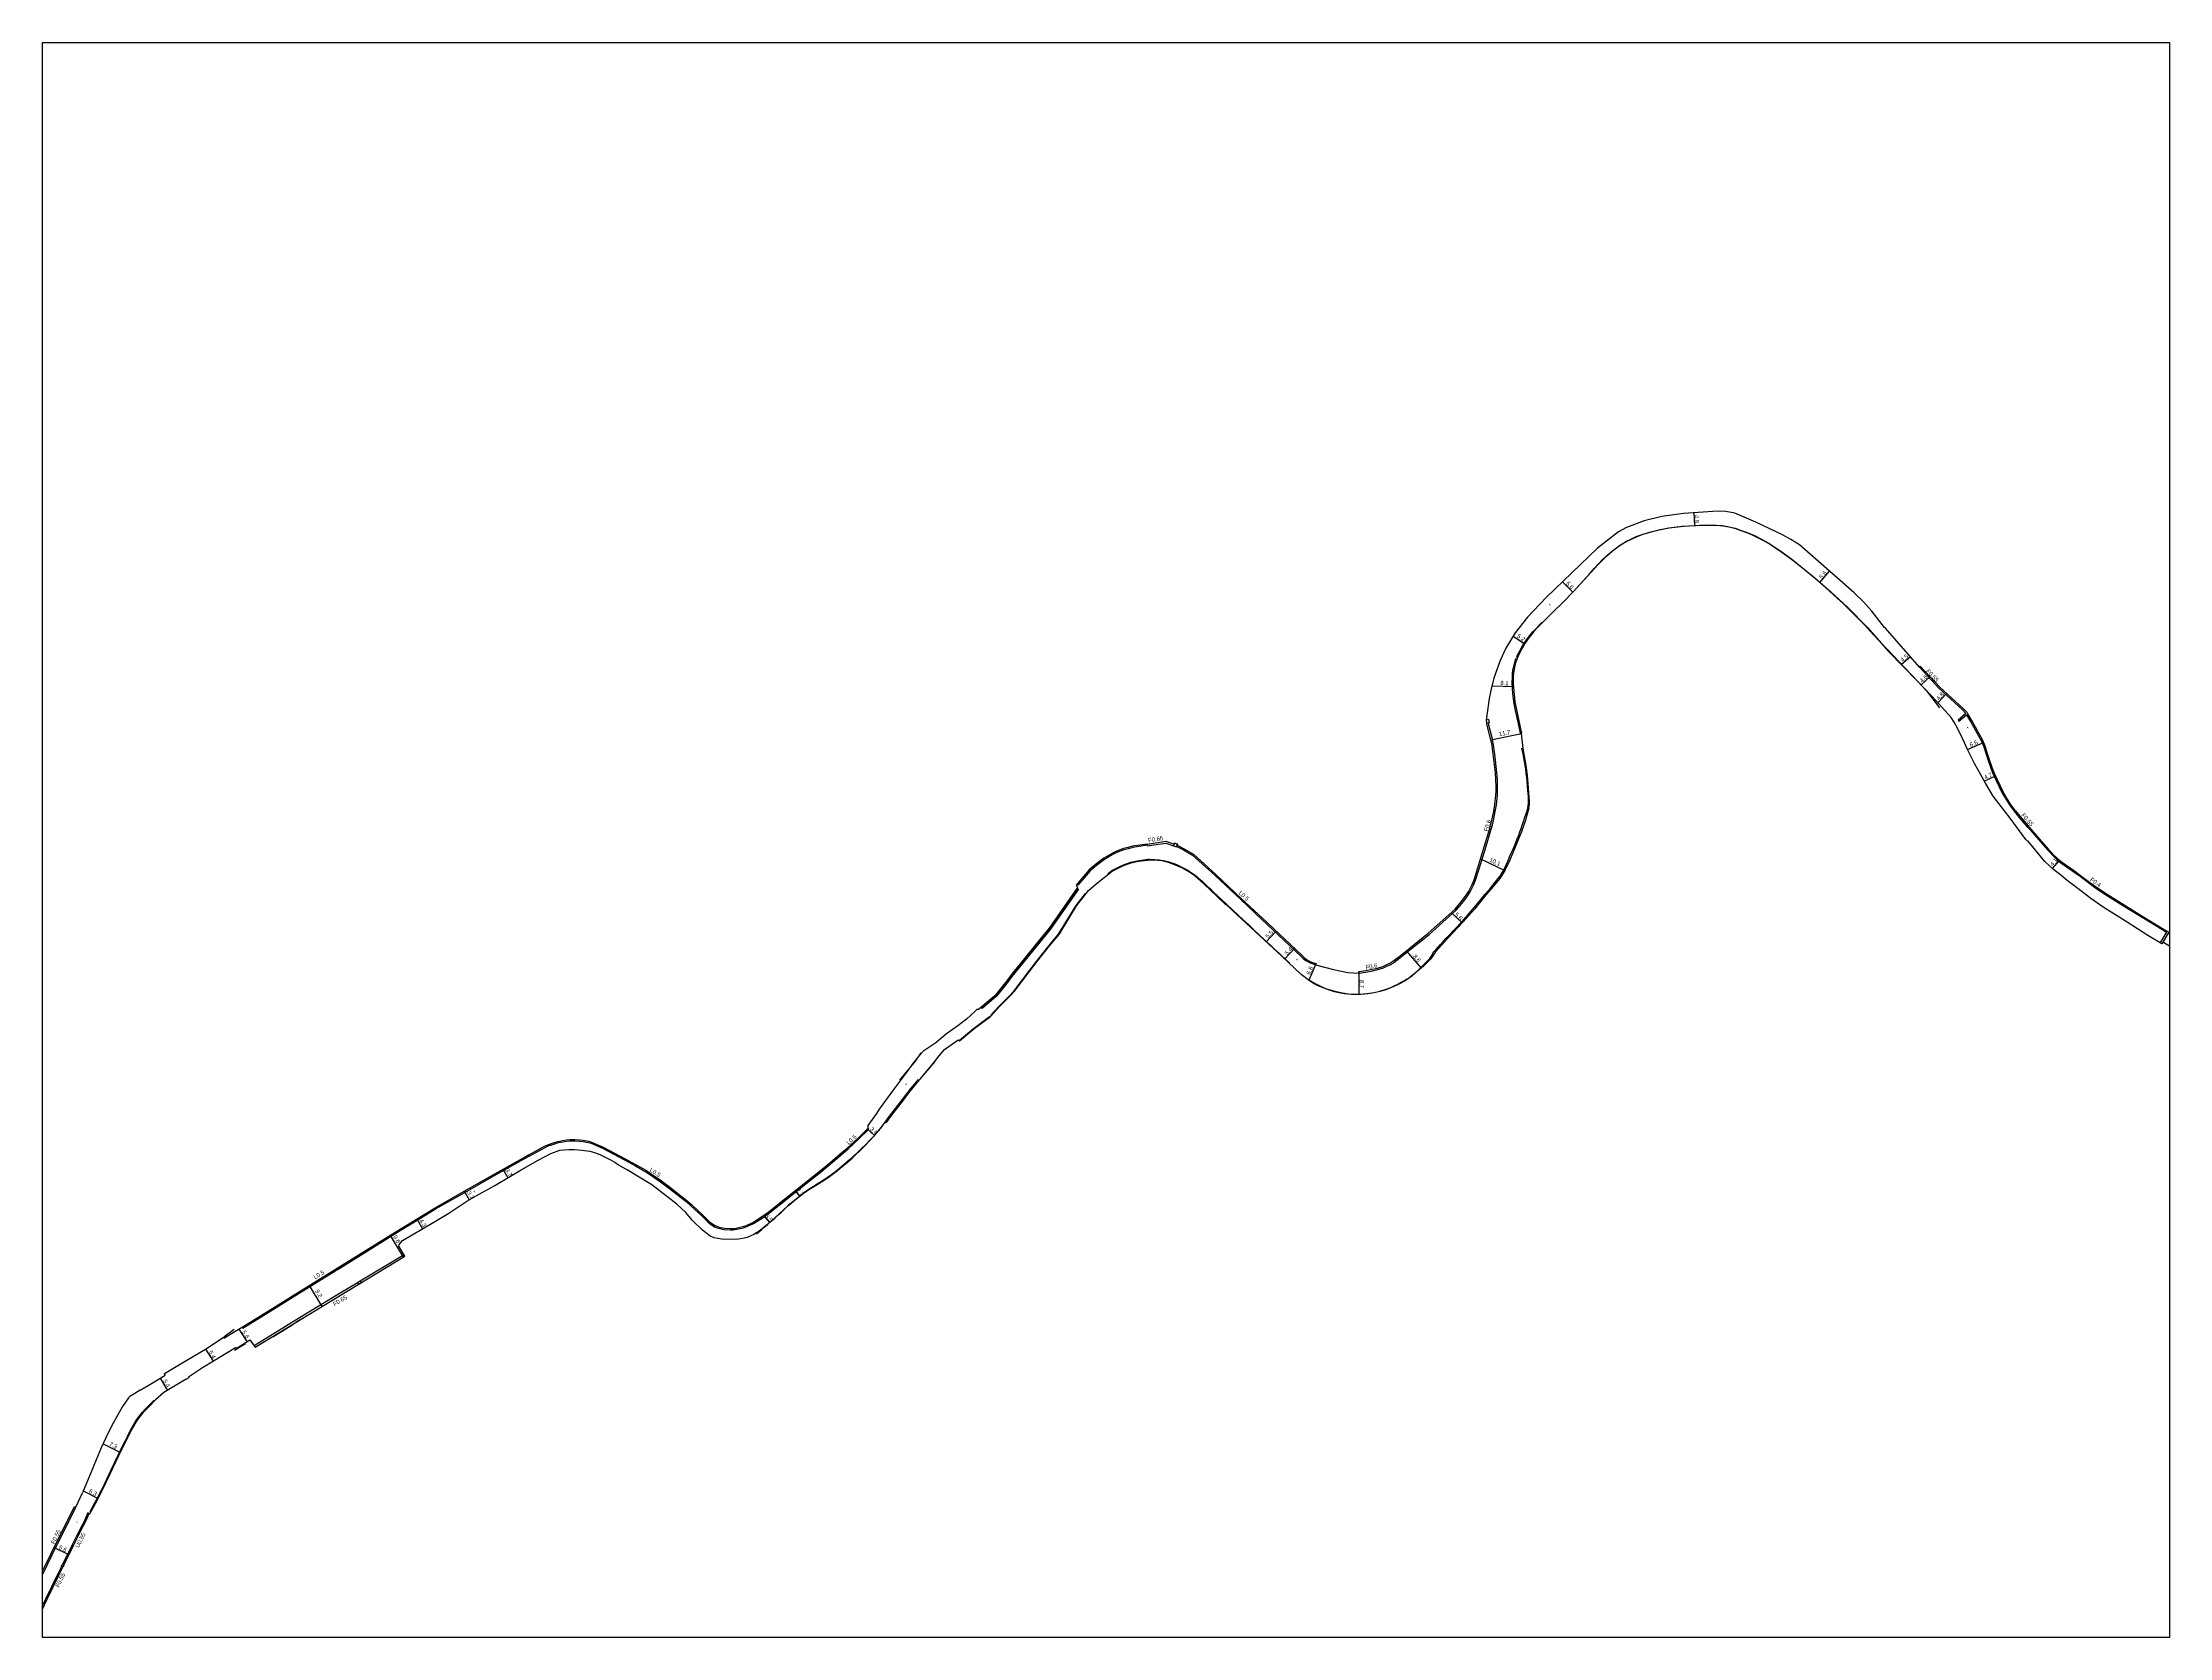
# Model space of a CAD drawing. Header units: metres. Extents: x -28000 to -24000, y -108000 to -105000.
# Drawn here: x -25600 to -24800, y -106800 to -106200 of the extents above; entities that cross this region are included whole.
import ezdxf

# ---------------------------------------------------------------- set-up
doc = ezdxf.new("R2010")
doc.units = ezdxf.units.M
doc.header["$LTSCALE"] = 2.5
for name, color, linetype in [('側溝・桝', 7, 'Continuous'), ('図郭', 7, 'Continuous'), ('幅員', 7, 'Continuous'), ('歩道・分離帯・安全施設', 7, 'Continuous'), ('舗装', 7, 'Continuous'), ('道路', 7, 'Continuous')]:
    doc.layers.add(name, color=color, linetype=linetype)
doc.styles.get("Standard").update_dxf_attribs({"font": ''})
doc.styles.add('YOKO_DECO', font='')
doc.styles.get('Standard').set_extended_font_data('@MS PGothic')
doc.styles.get('YOKO_DECO').set_extended_font_data('MS PGothic')

msp = doc.modelspace()

# ---------------------------------------------------------------- linework, layer by layer
at = {"layer": '側溝・桝'}
for points in [[(-24894.05, -106434.92), (-24886.8, -106442.89), (-24877.89, -106451.03), (-24876.55, -106452.46), (-24879.52, -106454.91), (-24879.2, -106455.3), (-24876.28, -106452.89), (-24874.84, -106455.36), (-24870.71, -106462.83), (-24869.78, -106464.91), (-24868.8, -106468.12), (-24868.42, -106469.28), (-24867.04, -106473.33), (-24866.27, -106475.25), (-24862.91, -106482.34), (-24861.85, -106484.15), (-24860.19, -106486.8), (-24858.42, -106489.18), (-24856.57, -106491.53), (-24853.66, -106494.92), (-24853.26, -106495.43), (-24853.14, -106495.34), (-24849.14, -106499.97), (-24845.8, -106503.79), (-24845.18, -106504.51), (-24843.67, -106506.05), (-24842.36, -106507.29), (-24841.46, -106508.07), (-24840.53, -106508.8), (-24836.36, -106511.7), (-24835.47, -106512.34), (-24834.15, -106513.27), (-24829.81, -106516.55), (-24827.65, -106518.1), (-24823.28, -106521), (-24816.28, -106525.41), (-24810.27, -106529.09), (-24802.81, -106533.6), (-24801.08, -106534.61), (-24803.53, -106538.61)], [(-25104.92, -106550.05), (-25102.27, -106549.68), (-25099.61, -106549.18), (-25097.73, -106548.77), (-25095.67, -106548.09), (-25094.39, -106547.47), (-25092.91, -106546.8), (-25091.76, -106546.05), (-25089.46, -106544.35), (-25085.11, -106540.87), (-25080.39, -106537.01), (-25078.49, -106535.5), (-25068.24, -106526.37), (-25065.54, -106523.13), (-25064.27, -106521.48), (-25063.04, -106519.55), (-25062.34, -106518.29), (-25061.72, -106517), (-25060.97, -106515.14), (-25058.78, -106508.1), (-25057.07, -106502.37), (-25055.11, -106495.87), (-25054.65, -106494.27), (-25054.31, -106492.68), (-25053.58, -106489.33), (-25053.12, -106486.75), (-25052.79, -106483.17), (-25052.69, -106481.77), (-25052.69, -106479.86), (-25052.8, -106477.38), (-25052.95, -106474.65), (-25053.76, -106467.65), (-25054.34, -106463.61), (-25054.63, -106462.13), (-25056.3, -106455.85)], [(-25184.44, -106502.16), (-25182.07, -106501.79), (-25177.54, -106501.18), (-25174.59, -106502.14)], [(-25173.4, -106502.41), (-25170.88, -106503.72), (-25167.43, -106505.73), (-25158.98, -106513.39), (-25149.33, -106522.42), (-25141.47, -106529.73), (-25126.69, -106543.69), (-25125.81, -106544.53), (-25124.82, -106545.28), (-25123.99, -106545.8), (-25123.19, -106546.23), (-25122.43, -106546.52), (-25121.15, -106546.93)], [(-25199.02, -106512.85), (-25199.2, -106512.61), (-25197.82, -106511.51), (-25195.33, -106510.17), (-25193.47, -106509.32), (-25190.66, -106508.36), (-25188.46, -106507.81), (-25186.67, -106507.55), (-25184.28, -106507.25), (-25184.24, -106507.55)], [(-24800, -106535.41), (-24800.53, -106535.1), (-24802.52, -106538.4)], [(-25416.93, -106618.91), (-25410.96, -106615.65), (-25409.8, -106615.1), (-25409.63, -106615.04)], [(-25409.05, -106614.83), (-25408.85, -106614.76), (-25407.27, -106614.24), (-25405.99, -106613.85), (-25404.22, -106613.49), (-25402.85, -106613.29), (-25401.68, -106613.2), (-25399.79, -106613.18), (-25398.02, -106613.24), (-25396.69, -106613.39), (-25394.78, -106613.79), (-25393.67, -106614.08), (-25389.44, -106615.9), (-25381.13, -106620.33), (-25376.92, -106622.59), (-25373.13, -106624.79), (-25371.76, -106625.7), (-25367.54, -106628.59), (-25364.02, -106631.28), (-25361.29, -106633.35), (-25357.91, -106636.01), (-25356.01, -106637.69), (-25352.03, -106641.42), (-25351.2, -106642.27), (-25349.85, -106643.57), (-25348.91, -106644.4), (-25347.2, -106645.48), (-25346.28, -106645.85), (-25345.21, -106646.2), (-25344.27, -106646.4), (-25343.59, -106646.47), (-25341.26, -106646.64), (-25340.29, -106646.62), (-25339.58, -106646.57), (-25337.53, -106646.15), (-25336.39, -106645.86), (-25335.06, -106645.44), (-25332.59, -106644.28), (-25328.95, -106641.95), (-25326.4, -106640.16), (-25319.9, -106634.93), (-25313.38, -106629.73), (-25306.91, -106624.56), (-25304.46, -106622.57), (-25298.89, -106617.84), (-25297.04, -106616.23), (-25292.91, -106612.46), (-25289.16, -106608.75), (-25289.5, -106608.41)], [(-25489.24, -106661.68), (-25467.08, -106647.95), (-25455.63, -106640.87), (-25452.14, -106638.75), (-25441.22, -106632.57), (-25429.4, -106625.85), (-25419.13, -106620.11), (-25417.43, -106619.18)], [(-25524.92, -106683.25), (-25524.67, -106683.66), (-25515.11, -106677.77), (-25506.15, -106672.16), (-25489.72, -106661.98)], [(-25464.04, -106656.06), (-25480.47, -106665.97)], [(-25481.3, -106666.47), (-25488.68, -106670.91), (-25502.75, -106679.44), (-25520.38, -106690.32)], [(-25600, -106776.38), (-25596.32, -106768.89), (-25587.42, -106750.98)], [(-25582.4, -106753.37), (-25582.91, -106753.13), (-25584.13, -106755.75), (-25585.19, -106757.95), (-25587.1, -106761.69), (-25588.82, -106765.16), (-25592.49, -106772.6)], [(-25592.77, -106773.17), (-25594.35, -106776.36), (-25598.86, -106785.59), (-25600, -106788)]]:
    msp.add_lwpolyline(points, dxfattribs=at)
for points in [[(-25057.07, -106454.87), (-25056.88, -106455.97), (-25055.78, -106455.74), (-25055.97, -106454.64)], [(-25174.59, -106502.14), (-25173.45, -106502.55), (-25173.09, -106501.57), (-25174.23, -106501.15)], [(-25409.05, -106614.83), (-25409.63, -106615.04), (-25409.79, -106614.58), (-25409.21, -106614.37)], [(-25416.93, -106618.91), (-25417.43, -106619.18), (-25417.66, -106618.75), (-25417.17, -106618.49)], [(-25489.24, -106661.68), (-25489.72, -106661.98), (-25489.98, -106661.57), (-25489.49, -106661.27)], [(-25480.14, -106666.52), (-25480.97, -106667.02), (-25481.39, -106666.32), (-25480.56, -106665.82)], [(-25592.27, -106773.41), (-25592.85, -106773.13), (-25592.57, -106772.56), (-25591.99, -106772.85)]]:
    msp.add_lwpolyline(points, close=True, dxfattribs=at)
at = {"layer": '側溝・桝', "flags": 128}
for points in [[(-25184.46, -106502), (-25189.92, -106502.84), (-25191.58, -106503.28), (-25193.25, -106503.73), (-25195.24, -106504.4), (-25197.02, -106505.25), (-25200.59, -106507.29), (-25203.6, -106509.64), (-25204.48, -106510.38), (-25205.92, -106511.6), (-25210.59, -106517.04), (-25210.97, -106516.71)], [(-25184.44, -106502.16), (-25184.54, -106501.51)], [(-25210.63, -106518.32), (-25221.25, -106533.45), (-25235.63, -106551.1), (-25238.18, -106554.49), (-25241.57, -106558.67), (-25246.79, -106563.11)], [(-25210.38, -106518.49), (-25221.01, -106533.63), (-25235.39, -106551.29), (-25237.94, -106554.68), (-25241.36, -106558.88), (-25246.59, -106563.34)], [(-25210.63, -106518.32), (-25210.38, -106518.49)], [(-25246.59, -106563.34), (-25246.79, -106563.11)]]:
    msp.add_lwpolyline(points, dxfattribs=at)
at = {"layer": '図郭'}
msp.add_lwpolyline([(-25600, -106200), (-24800, -106200), (-24800, -106800), (-25600, -106800)], close=True, dxfattribs=at)
at = {"layer": '幅員'}
for points in [[(-24978.94, -106376.91), (-24978.67, -106381.83)], [(-24931.54, -106403.13), (-24927.82, -106398.88)], [(-25028.35, -106402.92), (-25024.37, -106406.81)], [(-25046.81, -106423.31), (-25042.48, -106426.2)], [(-24900.82, -106433.91), (-24897.46, -106430.99)], [(-24893.43, -106441.67), (-24890.07, -106438.56)], [(-25054.84, -106441.95), (-25046.78, -106442.22)], [(-24887.07, -106448.38), (-24883.85, -106444.85)], [(-25055.2, -106462.26), (-25043.78, -106459.95)], [(-24875.98, -106465.97), (-24869.92, -106463.26)], [(-24869.67, -106477.83), (-24865.4, -106475.81)], [(-25059.1, -106507.13), (-25049.96, -106511.47)], [(-24843.98, -106510.78), (-24841.31, -106507.68)], [(-25070.17, -106527.32), (-25066.06, -106531.18)], [(-25139.8, -106538.28), (-25136, -106534.26)], [(-25132.79, -106544.76), (-25129.06, -106540.81)], [(-25087.13, -106541.74), (-25081.51, -106548.26)], [(-25123.59, -106552.62), (-25121.01, -106546.48)], [(-25104.94, -106549.48), (-25104.91, -106558.16)], [(-25289.79, -106608.7), (-25287.13, -106611.14)], [(-25426.85, -106623.87), (-25424.97, -106627.06)], [(-25316.92, -106631.94), (-25315.26, -106634.02)], [(-25441.45, -106632.15), (-25439.57, -106635.38)], [(-25459.23, -106642.53), (-25457.07, -106646.28)], [(-25328.83, -106641.28), (-25326.54, -106643.91)], [(-25469.27, -106648.74), (-25464.31, -106656.98)], [(-25499.76, -106667.64), (-25494.95, -106675.5)], [(-25526.15, -106683.97), (-25523.1, -106688.72)], [(-25538.65, -106691.49), (-25535.88, -106696.03)], [(-25555.8, -106702.48), (-25552.97, -106707.07)], [(-25577.23, -106727.14), (-25570.69, -106730.43)], [(-25584.68, -106744.82), (-25579.05, -106747.68)], [(-25595.59, -106766.16), (-25590.54, -106768.65)]]:
    msp.add_lwpolyline(points, dxfattribs=at)
at = {"layer": '歩道・分離帯・安全施設'}
for points in [[(-25024.14, -106406.54), (-25018.06, -106399.69), (-25016.29, -106397.69), (-25014.79, -106396.09), (-25013.34, -106394.61), (-25011.98, -106393.39), (-25009.44, -106391.17), (-25008.03, -106390.07), (-25006.85, -106389.22), (-25004.21, -106387.61), (-25002.58, -106386.81), (-25000.55, -106385.88), (-24997.93, -106384.89), (-24995.12, -106384.07), (-24993.09, -106383.52), (-24988.26, -106382.58), (-24983.23, -106381.98), (-24975.52, -106381.55), (-24970.43, -106381.5), (-24968.15, -106381.71), (-24965.63, -106382.16), (-24963.35, -106382.75), (-24961.06, -106383.52), (-24958.88, -106384.32), (-24956.11, -106385.48), (-24953.5, -106386.78), (-24950.69, -106388.36), (-24946.22, -106391.36), (-24942.09, -106394.4), (-24933.2, -106401.46), (-24927.43, -106406.58), (-24921.07, -106412.38), (-24913.65, -106419.97), (-24905.73, -106429.04), (-24894.75, -106440.26), (-24891.37, -106443.92), (-24886.49, -106450.33)], [(-25045.6, -106431.27), (-25043.29, -106426.97), (-25042.11, -106425.1), (-25040.74, -106423.25), (-25039.37, -106421.57), (-25035.94, -106418.1)], [(-25044.05, -106459.87), (-25045, -106455.64), (-25045.99, -106451.29), (-25046.45, -106448.67), (-25046.73, -106446.84), (-25046.92, -106445.01), (-25047.11, -106442.95), (-25047.21, -106440.7), (-25047.16, -106438.66), (-25047.13, -106438.06), (-25047.08, -106437.35), (-25046.92, -106436.18), (-25046.7, -106435.06), (-25046.35, -106433.69), (-25045.94, -106432.2), (-25045.81, -106431.7)], [(-25123.59, -106552.62), (-25122.19, -106553.52), (-25120.37, -106554.54), (-25118.6, -106555.35), (-25117.1, -106555.95), (-25113.87, -106556.92), (-25111.02, -106557.52), (-25108.83, -106557.84), (-25106.43, -106557.97), (-25104.51, -106558), (-25103.33, -106557.91), (-25102.88, -106557.85), (-25100.85, -106557.59), (-25099.13, -106557.31), (-25097.06, -106556.85), (-25095.04, -106556.28), (-25093.87, -106555.84), (-25092.61, -106555.34), (-25091.39, -106554.79), (-25090.18, -106554.2), (-25088.94, -106553.54), (-25087.74, -106552.88), (-25086.72, -106552.26), (-25086.39, -106552.05), (-25084.83, -106550.9), (-25083.65, -106549.86), (-25082.76, -106549.07), (-25081.26, -106547.59), (-25079.47, -106545.85), (-25078.14, -106544.52), (-25077.71, -106543.79), (-25076.65, -106541.98), (-25075.94, -106541.27), (-25074.15, -106539.27), (-25073.09, -106538.11), (-25072.12, -106537.04), (-25070.81, -106535.64), (-25069.5, -106534.27), (-25068.18, -106532.87), (-25066.91, -106531.51), (-25066.08, -106530.64), (-25064.73, -106529.13), (-25064.31, -106528.64), (-25063.42, -106527.63), (-25062.19, -106526.2), (-25060.02, -106523.6), (-25058.9, -106522.25), (-25057.36, -106520.38), (-25056.37, -106519.24), (-25055.4, -106518.07), (-25054.47, -106516.95), (-25053.47, -106515.77), (-25052.6, -106514.67), (-25051.91, -106513.75), (-25051.34, -106512.91), (-25050.61, -106511.75), (-25049.99, -106510.52), (-25049.33, -106509.12), (-25048.74, -106507.75), (-25048.17, -106506.38), (-25047.58, -106505.01), (-25047.02, -106503.7), (-25046.41, -106502.24), (-25045.86, -106500.9), (-25045.32, -106499.58), (-25044.74, -106498.19), (-25044.29, -106496.89), (-25043.85, -106495.69), (-25043.42, -106494.41), (-25042.96, -106493.06), (-25042.53, -106491.79), (-25042.07, -106490.38), (-25041.64, -106489.09), (-25041.35, -106488.11), (-25041.32, -106487.94), (-25041.18, -106487.21), (-25041.09, -106486.13), (-25041.03, -106485.05), (-25041.12, -106483.66), (-25041.3, -106481.32), (-25041.61, -106477.95), (-25041.74, -106476.47), (-25041.95, -106474.96), (-25042.11, -106473.43), (-25042.29, -106472.02), (-25042.59, -106470.41), (-25043.14, -106467.61), (-25043.58, -106465.47)], [(-25184.28, -106507.27), (-25183.67, -106507.24), (-25181.68, -106507.3), (-25179.94, -106507.45), (-25178.36, -106507.75), (-25176.71, -106508.12), (-25175.24, -106508.56), (-25173.76, -106509.12), (-25172.22, -106509.8), (-25170.69, -106510.55), (-25169.24, -106511.38), (-25167.82, -106512.3), (-25166.48, -106513.26), (-25165.2, -106514.31), (-25164.01, -106515.38), (-25162.83, -106516.45), (-25161.79, -106517.46), (-25160.74, -106518.43), (-25159.63, -106519.48), (-25156.47, -106522.5), (-25154.66, -106524.18), (-25152.46, -106526.21), (-25150.42, -106528.13), (-25148.39, -106530.06), (-25146.33, -106531.95), (-25144.29, -106533.86), (-25142.24, -106535.77), (-25140.22, -106537.71), (-25138.14, -106539.58), (-25136.7, -106540.91), (-25134.53, -106542.91), (-25131.82, -106545.43), (-25130.89, -106546.3)], [(-25269.67, -106580.04), (-25271.84, -106583.24), (-25277.66, -106590.31)], [(-25269.94, -106590.02), (-25264.35, -106583.33)], [(-25331.4, -106648.17), (-25329.58, -106646.59), (-25328.24, -106645.46), (-25327.24, -106644.57), (-25325.95, -106643.44), (-25324.61, -106642.26), (-25323.43, -106641.17), (-25322.24, -106640.07), (-25320.63, -106638.57), (-25319.28, -106637.33), (-25317.65, -106635.98), (-25316.15, -106634.77), (-25315.1, -106633.95), (-25313.87, -106632.99), (-25312.65, -106632.13), (-25311.1, -106631.13), (-25308.58, -106629.6), (-25306.33, -106628.21), (-25304.49, -106626.96), (-25303.01, -106625.88), (-25300.98, -106624.34), (-25299.18, -106622.85), (-25297.18, -106621.14), (-25295.4, -106619.52), (-25294.09, -106618.28), (-25292.65, -106616.91), (-25290.6, -106614.87), (-25288.92, -106613.15), (-25287.09, -106611.16), (-25285.89, -106609.81), (-25285.06, -106608.83), (-25283.64, -106606.99), (-25283.05, -106606.19), (-25281.75, -106604.43), (-25280.01, -106602.09), (-25278.25, -106599.84), (-25276.6, -106597.67), (-25274.94, -106595.47), (-25273.77, -106594), (-25272.6, -106592.56), (-25270.47, -106590.16)], [(-25504.57, -106681.3), (-25501.94, -106679.71)], [(-25527.87, -106684.15), (-25531.76, -106687.05)], [(-25513.44, -106686.92), (-25505.86, -106682.25)], [(-25527.82, -106691.9), (-25523.64, -106689.41)], [(-25582.06, -106752.62), (-25581.28, -106751.23), (-25580.04, -106748.89), (-25579.34, -106747.47), (-25577.7, -106744.33), (-25577.09, -106743.14), (-25576.55, -106742.08), (-25574.29, -106737.21), (-25572.97, -106734.27), (-25571.54, -106731.42), (-25570.16, -106728.58), (-25568.93, -106726.15), (-25568.06, -106724.41), (-25567.24, -106722.75), (-25566.38, -106721.1), (-25565.35, -106719.32), (-25564.54, -106718.04), (-25563.86, -106717.09), (-25563.33, -106716.38), (-25562.54, -106715.4), (-25561.27, -106713.98), (-25560.15, -106712.84), (-25557.97, -106710.77)]]:
    msp.add_lwpolyline(points, dxfattribs=at)
at = {"layer": '歩道・分離帯・安全施設', "flags": 128}
for points in [[(-25203.69, -106516.55), (-25197.65, -106511.77), (-25195.19, -106510.44), (-25193.36, -106509.6), (-25190.57, -106508.65), (-25188.4, -106508.1), (-25186.63, -106507.84), (-25184.24, -106507.55)], [(-25243.4, -106566.04), (-25240.02, -106562.41), (-25236.5, -106558.89), (-25234.54, -106556.71), (-25229.02, -106549.44), (-25226.15, -106545.76), (-25221.35, -106539.63), (-25217.82, -106535.43), (-25211.22, -106524.67), (-25207.75, -106520.14)], [(-25255.09, -106575.31), (-25249.89, -106570.92), (-25243.77, -106566.38)]]:
    msp.add_lwpolyline(points, dxfattribs=at)
at = {"layer": '道路'}
for points in [[(-24857.98, -106488.86), (-24859.74, -106486.49), (-24861.38, -106483.87), (-24862.43, -106482.09), (-24865.77, -106475.03), (-24866.53, -106473.14), (-24867.91, -106469.1), (-24868.28, -106467.95), (-24869.27, -106464.72), (-24870.22, -106462.59), (-24874.37, -106455.1), (-24875.84, -106452.56), (-24876.15, -106452.09), (-24877.51, -106450.64), (-24886.42, -106442.51), (-24893.71, -106434.62), (-24894.05, -106434.92), (-24906.77, -106420.27), (-24907.15, -106420.03), (-24911.96, -106413.93), (-24914.97, -106410.51), (-24918.73, -106406.84), (-24939.13, -106388.98), (-24942.38, -106386.99), (-24945.53, -106385.17), (-24955.62, -106380.4), (-24963.43, -106377.05), (-24966.88, -106376.43), (-24969.51, -106376.31), (-24971.75, -106376.36), (-24982.79, -106377.21), (-24990.97, -106378.36), (-24997.59, -106379.93), (-25004.21, -106382.47), (-25007.27, -106384.13), (-25015.19, -106390.24), (-25034.46, -106408.81), (-25041.5, -106416.23), (-25046.06, -106422.06), (-25049.59, -106427.88), (-25051.75, -106432.42), (-25054.15, -106439.18), (-25055.28, -106443.71), (-25055.87, -106446.83), (-25057.07, -106454.87), (-25056.88, -106455.97)], [(-24853.3, -106500.34), (-24853.45, -106500.47), (-24854.05, -106499.75), (-24859.88, -106491.82), (-24866.25, -106483.54), (-24869.23, -106478.62), (-24873.33, -106471.25), (-24875.77, -106466.41), (-24877.9, -106461.79), (-24879.66, -106458.12), (-24880.97, -106455.61), (-24882.16, -106453.91), (-24887.59, -106447.8), (-24911.25, -106422.95), (-24914.7, -106419.11), (-24917.94, -106415.75), (-24922.47, -106411.31), (-24923.86, -106410.02), (-24926.39, -106407.71), (-24929.41, -106405.01), (-24933.34, -106401.54), (-24936.69, -106398.83), (-24941.68, -106394.89), (-24945.83, -106391.81), (-24948.17, -106390.2), (-24950.59, -106388.58), (-24953.3, -106387.05), (-24956.13, -106385.64), (-24958.2, -106384.76), (-24961.04, -106383.65), (-24963.07, -106382.97), (-24965.13, -106382.41), (-24967.88, -106381.89), (-24970.43, -106381.64), (-24974.28, -106381.64), (-24976.8, -106381.73), (-24982.84, -106382.06), (-24988.14, -106382.7), (-24992.24, -106383.48), (-24995.41, -106384.29), (-24998.04, -106385.1), (-25000.54, -106386.03), (-25003.65, -106387.49), (-25005.23, -106388.39), (-25007.45, -106389.79), (-25009.47, -106391.38), (-25010.77, -106392.49), (-25012.2, -106393.73), (-25013.05, -106394.53), (-25014.75, -106396.26), (-25018.85, -106400.77), (-25024.14, -106406.57), (-25028.16, -106410.69), (-25031.7, -106414.05), (-25037.89, -106420.33), (-25039.04, -106421.6), (-25040.45, -106423.31), (-25041.6, -106424.88), (-25042.42, -106426.11), (-25042.98, -106427.02), (-25043.32, -106427.59), (-25044.34, -106429.48), (-25045.12, -106431.12), (-25045.63, -106432.32), (-25045.84, -106432.97), (-25046.06, -106433.77), (-25046.32, -106434.95), (-25046.82, -106438.08)], [(-25046.82, -106438.08), (-25046.88, -106441.3), (-25046.18, -106448.05), (-25043.77, -106459.98)], [(-25104.94, -106549.48), (-25102.33, -106549.1), (-25099.72, -106548.61), (-25097.88, -106548.21), (-25095.89, -106547.55), (-25094.63, -106546.94), (-25093.19, -106546.29), (-25092.09, -106545.58), (-25089.81, -106543.89), (-25085.47, -106540.42), (-25080.75, -106536.56), (-25078.87, -106535.06), (-25068.65, -106525.97), (-25065.99, -106522.77), (-25064.74, -106521.14), (-25063.54, -106519.25), (-25062.86, -106518.02), (-25062.25, -106516.77), (-25061.51, -106514.95), (-25059.34, -106507.93), (-25057.63, -106502.2), (-25055.66, -106495.71), (-25055.21, -106494.13), (-25054.88, -106492.56), (-25054.15, -106489.22), (-25053.69, -106486.67), (-25053.36, -106483.12), (-25053.27, -106481.75), (-25053.27, -106479.88), (-25053.37, -106477.41), (-25053.53, -106474.7), (-25054.34, -106467.72), (-25054.91, -106463.71), (-25055.2, -106462.26), (-25056.88, -106455.97)], [(-25040.93, -106487.99), (-25040.81, -106487.45), (-25040.73, -106486.58), (-25040.73, -106485.36), (-25040.81, -106483.84), (-25041.33, -106477.26), (-25041.46, -106475.92), (-25041.7, -106473.7), (-25041.94, -106471.94), (-25043.04, -106465.55), (-25043.77, -106459.98)], [(-25040.93, -106487.99), (-25042.17, -106492.52), (-25043.74, -106496.89), (-25044.7, -106499.33), (-25045.73, -106501.84), (-25048.22, -106507.82), (-25049.97, -106511.5), (-25051.87, -106514.47), (-25054.35, -106517.44), (-25057.6, -106521.2), (-25061.43, -106526), (-25065.65, -106530.74), (-25071.43, -106536.89), (-25076.08, -106542.01), (-25077.78, -106544.65), (-25080.61, -106547.48), (-25083.53, -106550)], [(-24857.98, -106488.86), (-24856.15, -106491.18), (-24853.24, -106494.57), (-24852.84, -106495.08), (-24848.84, -106499.71), (-24845.51, -106503.53), (-24844.89, -106504.25), (-24843.4, -106505.77), (-24842.1, -106507), (-24841.21, -106507.76), (-24840.29, -106508.48), (-24836.13, -106511.38), (-24835.24, -106512.02), (-24833.92, -106512.96), (-24829.58, -106516.24), (-24827.43, -106517.78), (-24823.07, -106520.67), (-24816.07, -106525.07), (-24810.07, -106528.75), (-24802.61, -106533.27), (-24800, -106534.79)], [(-25184.54, -106501.51), (-25182.16, -106501.14), (-25177.48, -106500.5), (-25174.36, -106501.52), (-25174.23, -106501.15), (-25173.09, -106501.57), (-25173.24, -106501.96), (-25170.66, -106503.31), (-25167.15, -106505.35), (-25158.67, -106513.04), (-25149.01, -106522.08), (-25141.15, -106529.39), (-25126.37, -106543.35), (-25125.51, -106544.17), (-25124.55, -106544.9), (-25123.75, -106545.4), (-25122.99, -106545.81), (-25122.28, -106546.08), (-25121.01, -106546.48)], [(-24800, -106539.92), (-24802.52, -106538.4), (-24802.87, -106539.01), (-24808.1, -106535.91), (-24815.95, -106530.92), (-24824.98, -106525.23), (-24829.53, -106521.96), (-24835, -106517.89), (-24838.48, -106515.19), (-24840.83, -106513.29), (-24843.6, -106511.14), (-24846.92, -106508.03), (-24853.3, -106500.34)], [(-25154.75, -106524.27), (-25154.89, -106524.41), (-25158.37, -106521.07), (-25163.02, -106516.64), (-25166.61, -106513.51), (-25168.89, -106511.99), (-25171.28, -106510.6), (-25172.99, -106509.82), (-25174.51, -106509.21), (-25176.43, -106508.46), (-25179.04, -106507.86), (-25181.72, -106507.55), (-25184.24, -106507.55)], [(-25083.53, -106550), (-25085.11, -106551.33), (-25086.26, -106552.16), (-25087.46, -106552.94), (-25090.08, -106554.33), (-25092.86, -106555.64), (-25095.08, -106556.47), (-25096.96, -106557.02), (-25099.19, -106557.52), (-25101.37, -106557.89), (-25104.1, -106558.16), (-25105.64, -106558.16), (-25107.81, -106558.1), (-25109.05, -106558), (-25110.39, -106557.83), (-25111.85, -106557.56), (-25114, -106557.08), (-25115.94, -106556.54), (-25117.99, -106555.77), (-25119.96, -106554.93), (-25121.66, -106554.05), (-25123.47, -106552.95), (-25126.54, -106550.65), (-25133.89, -106543.72), (-25137.17, -106540.73), (-25150.63, -106528.15), (-25154.75, -106524.27)], [(-25121.01, -106546.48), (-25121.16, -106546.94), (-25114.45, -106548.71), (-25112.08, -106549.25), (-25108.99, -106549.82), (-25106.96, -106549.98), (-25104.92, -106550.05), (-25104.94, -106549.48)], [(-25549.08, -106697.75), (-25545.69, -106695.73), (-25538.65, -106691.49), (-25532.04, -106687.1), (-25531.86, -106687.39), (-25527.72, -106684.89), (-25525.14, -106683.38), (-25515.36, -106677.36), (-25506.41, -106671.75), (-25467.33, -106647.55), (-25455.88, -106640.46), (-25452.38, -106638.33), (-25441.45, -106632.15), (-25429.64, -106625.43), (-25419.36, -106619.68), (-25411.18, -106615.22), (-25409.99, -106614.65), (-25409, -106614.3), (-25407.42, -106613.78), (-25406.11, -106613.38), (-25404.3, -106613.02), (-25402.9, -106612.81), (-25401.7, -106612.72), (-25399.78, -106612.7), (-25397.98, -106612.76), (-25396.61, -106612.92), (-25394.67, -106613.32), (-25393.52, -106613.63), (-25389.08, -106615.55), (-25380.9, -106619.91), (-25376.69, -106622.17), (-25372.87, -106624.38), (-25371.49, -106625.3), (-25367.25, -106628.2), (-25363.73, -106630.9), (-25361, -106632.97), (-25357.6, -106635.64), (-25355.68, -106637.33), (-25351.69, -106641.08), (-25350.86, -106641.93), (-25349.52, -106643.22), (-25348.62, -106644.02), (-25346.98, -106645.05), (-25346.11, -106645.4), (-25345.08, -106645.73), (-25344.2, -106645.93), (-25343.55, -106645.99), (-25341.25, -106646.16), (-25340.31, -106646.14), (-25339.65, -106646.1), (-25337.64, -106645.68), (-25336.52, -106645.39), (-25335.23, -106644.99), (-25332.82, -106643.86), (-25329.22, -106641.55), (-25326.69, -106639.78), (-25320.2, -106634.55), (-25313.68, -106629.36), (-25307.22, -106624.19), (-25304.77, -106622.2), (-25299.2, -106617.48), (-25297.36, -106615.87), (-25293.24, -106612.11), (-25289.5, -106608.41), (-25289.43, -106607.43), (-25286.25, -106602.86), (-25285.14, -106601.3), (-25282.8, -106598.06), (-25280.47, -106594.79), (-25276.71, -106589.68), (-25274.08, -106586.2), (-25272.6, -106584.25), (-25269.45, -106580.23), (-25269.07, -106579.79), (-25268.9, -106579.61)], [(-25264.43, -106583.27), (-25267.26, -106586.69), (-25270.93, -106591), (-25274.28, -106595.14), (-25276.73, -106598.34), (-25280.45, -106603.09), (-25282.86, -106606.34), (-25283.14, -106606.12)], [(-25283.14, -106606.12), (-25284.77, -106608.35), (-25285.17, -106608.83), (-25285.63, -106609.42), (-25286.17, -106610.05), (-25286.89, -106610.87), (-25287.61, -106611.66), (-25288.72, -106612.81), (-25290.64, -106614.76), (-25291.7, -106615.84), (-25293.43, -106617.51), (-25294.57, -106618.57), (-25296.46, -106620.3), (-25299.39, -106622.87), (-25301.8, -106624.78), (-25304.04, -106626.44), (-25305.89, -106627.74), (-25307.4, -106628.69), (-25308.68, -106629.49), (-25311.37, -106631.23), (-25313.76, -106632.83), (-25315.93, -106634.56), (-25317.82, -106636.07), (-25319.44, -106637.41), (-25321.55, -106639.37), (-25322.64, -106640.41), (-25324.55, -106642.16), (-25325.94, -106643.39), (-25327.17, -106644.46), (-25328.52, -106645.61), (-25330.48, -106647.17), (-25332.41, -106648.43), (-25334.91, -106649.49), (-25336.62, -106649.96), (-25338.19, -106650.17), (-25342.9, -106650.33), (-25344.67, -106650.15), (-25347.36, -106649.68), (-25348.93, -106649.05), (-25351.79, -106646.8), (-25355.61, -106643.05), (-25358.09, -106640.16), (-25361.37, -106637.03), (-25365.31, -106633.93), (-25370.81, -106629.78), (-25376.22, -106626.41), (-25380.09, -106624.08)], [(-25545.98, -106702.83), (-25544.89, -106702.16), (-25545.04, -106701.93), (-25539.8, -106698.42), (-25527.46, -106690.9), (-25527.17, -106691.33), (-25521.97, -106687.99), (-25520.03, -106690.84), (-25488.34, -106671.46), (-25463.71, -106656.62), (-25466.02, -106652.74), (-25465.82, -106652.35), (-25465.34, -106651.57), (-25464.58, -106650.61), (-25452.78, -106643.8), (-25447.23, -106640.33), (-25440.45, -106635.89), (-25436.89, -106633.82), (-25429.86, -106629.94), (-25419.99, -106624.11), (-25413.54, -106620.44), (-25408.77, -106617.88), (-25405.43, -106616.74), (-25403.98, -106616.52), (-25402, -106616.46), (-25399.88, -106616.47), (-25397.2, -106616.69), (-25394.13, -106617.11), (-25392.45, -106617.58), (-25390.44, -106618.3), (-25388.59, -106619.2), (-25386.62, -106620.22), (-25384.68, -106621.25), (-25383.34, -106622.14), (-25380.09, -106624.08)], [(-25563.26, -106706.99), (-25559.04, -106704.4), (-25553.83, -106701.31), (-25554.17, -106700.74), (-25549.08, -106697.75)], [(-25545.98, -106702.83), (-25554.34, -106707.9), (-25557.5, -106710.59), (-25559.64, -106712.83)], [(-25563.26, -106706.99), (-25565.25, -106708.2), (-25567.18, -106709.4), (-25567.69, -106709.87), (-25569.91, -106713.06), (-25571.69, -106716.21), (-25574.03, -106720.53), (-25576.19, -106724.9), (-25577.93, -106728.66), (-25579.82, -106733.17), (-25580.94, -106735.93), (-25585.01, -106745.6)], [(-25600, -106789.31), (-25598.35, -106785.84), (-25593.85, -106776.61), (-25588.32, -106765.41), (-25586.6, -106761.94), (-25584.69, -106758.19), (-25583.62, -106755.99), (-25582.4, -106753.37), (-25582.16, -106753.48), (-25580.03, -106749.63), (-25577.39, -106744.43), (-25574.64, -106738.7), (-25571.25, -106731.52), (-25568.5, -106726.07), (-25566.43, -106721.75), (-25564.44, -106718.33), (-25561.93, -106715.13), (-25559.64, -106712.83)], [(-25600, -106775.11), (-25596.82, -106768.64), (-25587.92, -106750.74), (-25587.42, -106750.98), (-25585.01, -106745.6)]]:
    msp.add_lwpolyline(points, dxfattribs=at)
at = {"layer": '道路', "flags": 128}
for points in [[(-25184.54, -106501.51), (-25190.02, -106502.35), (-25191.71, -106502.8), (-25193.4, -106503.25), (-25195.43, -106503.94), (-25197.25, -106504.8), (-25200.87, -106506.87), (-25203.92, -106509.26), (-25204.8, -106510), (-25206.28, -106511.25), (-25211.18, -106516.96), (-25210.76, -106517.86), (-25221.35, -106533.15), (-25224.87, -106537.46), (-25232.31, -106546.63), (-25235.13, -106550.15), (-25237.75, -106553.55), (-25241.8, -106558.57), (-25247.99, -106563.82), (-25248.62, -106563.82)], [(-25203.69, -106516.55), (-25197.65, -106511.77), (-25195.19, -106510.44), (-25193.36, -106509.6), (-25190.57, -106508.65), (-25188.4, -106508.1), (-25186.63, -106507.84), (-25184.24, -106507.55)], [(-25264.43, -106583.27), (-25263.34, -106581.98), (-25260.79, -106578.82), (-25255.55, -106575.18), (-25255.09, -106575.57), (-25249.77, -106571.08), (-25243.49, -106566.42), (-25239.88, -106562.55), (-25236.36, -106559.03), (-25234.39, -106556.83), (-25228.86, -106549.56), (-25225.99, -106545.89), (-25221.19, -106539.76), (-25217.65, -106535.54), (-25211.05, -106524.79), (-25206.61, -106518.99), (-25203.69, -106516.55)], [(-25248.62, -106563.82), (-25249.38, -106564.46), (-25252.42, -106567.46), (-25255.72, -106569.88), (-25260.03, -106572.93), (-25263.95, -106576.35), (-25268.9, -106579.61)]]:
    msp.add_lwpolyline(points, dxfattribs=at)

# ---------------------------------------------------------------- texts
at = {"layer": '側溝・桝'}
for s, rotation, p in [('F0.55', 313, (-24891.66, -106436.59)), ('F0.6', 74, (-25056.36, -106496.92)), ('F0.55', 311, (-24855.86, -106490.76)), ('F0.65', 9, (-25184.01, -106500.9)), ('L0.5', 317, (-25150.25, -106520.11)), ('F0.4', 325, (-24830.04, -106515.28)), ('F0.6', 11, (-25102.18, -106548.71)), ('L0.5', 42, (-25296.79, -106614.79)), ('L0.5', 326, (-25371.79, -106624.49)), ('L0.5', 32, (-25497.45, -106665.33)), ('F0.65', 31, (-25490.11, -106675.45)), ('F0.55', 64, (-25595.51, -106765.04)), ('U0.55', 64, (-25586.31, -106766.4)), ('F0.55', 64, (-25593.87, -106781.31))]:
    msp.add_text(s, height=1.6, rotation=rotation, dxfattribs=at).set_placement(p)
at = {"layer": '幅員'}
for s, rotation, p in [('4.9', 273, (-24978.66, -106377.74)), ('5.6', 49, (-24930.74, -106401.9)), ('5.6', 316, (-25027.2, -106403.73)), ('5.2', 326, (-25045.6, -106423.64)), ('4.5', 41, (-24900.33, -106433.14)), ('4.6', 43, (-24893.06, -106440.94)), ('8.1', 358, (-25051.67, -106441.7)), ('4.8', 48, (-24886.67, -106447.61)), ('11.7', 11, (-25052.01, -106460.98)), ('6.6', 24, (-24874.73, -106465.08)), ('4.7', 25, (-24869.27, -106477.27)), ('10.1', 335, (-25055.95, -106508.02)), ('4.1', 49, (-24843.88, -106510.03)), ('5.6', 317, (-25069.04, -106528.26)), ('5.5', 47, (-25139.06, -106537.15)), ('5.4', 47, (-25131.83, -106543.45)), ('8.6', 311, (-25084.66, -106543.91)), ('6.8', 65, (-25123.33, -106550.83)), ('8.7', 270, (-25104.55, -106552.6)), ('3.6', 318, (-25288.99, -106609.02)), ('3.7', 301, (-25426.12, -106624.19)), ('2.7', 309, (-25316.64, -106631.74)), ('3.7', 300, (-25440.45, -106632.65)), ('4.3', 300, (-25458.41, -106643.12)), ('3.5', 311, (-25328.35, -106641.5)), ('9.6', 301, (-25468.31, -106649.29)), ('9.2', 301, (-25497.56, -106669.69)), ('5.6', 303, (-25525.08, -106685.17)), ('5.4', 301, (-25537.65, -106692.68)), ('5.4', 301.71562, (-25554.86, -106703.53)), ('7.3', 333, (-25575.14, -106727.73)), ('6.3', 333, (-25582.76, -106745.48)), ('5.6', 334, (-25594.08, -106766.63))]:
    msp.add_text(s, height=1.6, rotation=rotation, dxfattribs=at).set_placement(p)
at = {"layer": '舗装', "style": 'YOKO_DECO'}
for p in [(-25033.43, -106411.8, 172.98), (-24876.3, -106458.03, 169.12), (-25128.46, -106545.24, 181.5), (-25275.51, -106592.22, 188.73), (-25437.95, -106632.64, 194.52), (-25587.45, -106756.81, 198.82)]:
    msp.add_text('A', height=0.75, dxfattribs=at).set_placement(p)

doc.saveas('drawing.dxf')
